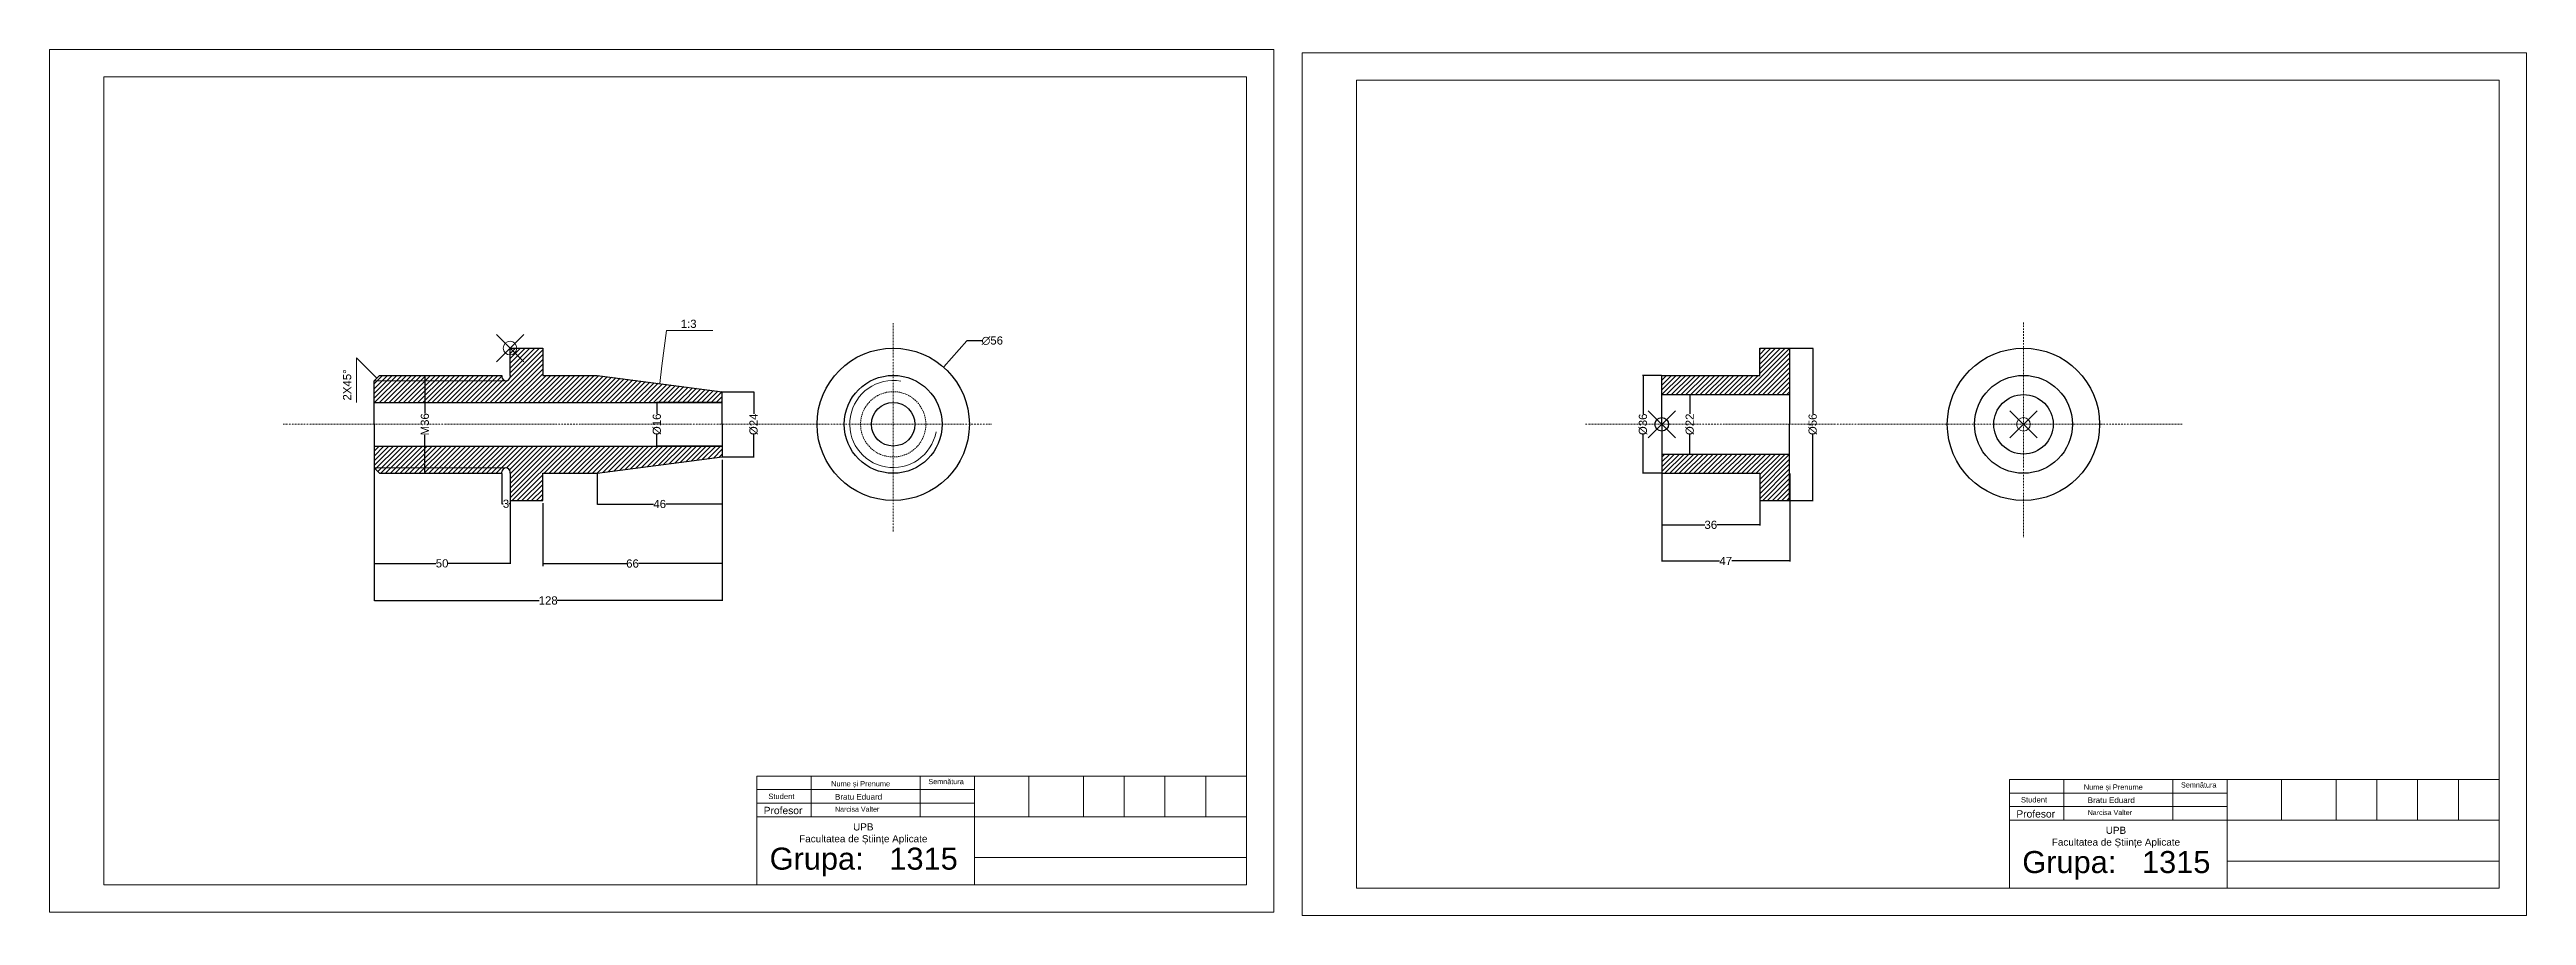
# Model space of a CAD drawing. Header units: inches. Extents: x -20 to 1819, y -457 to 307.
# Drawn here: x -20 to 890, y -11 to 307 of the extents above; entities that cross this region are included whole.
import ezdxf

# ---------------------------------------------------------------- set-up
doc = ezdxf.new("R2010")
doc.units = ezdxf.units.IN
doc.header["$MEASUREMENT"] = 0
doc.header["$PDMODE"] = 35
doc.header["$PDSIZE"] = 5
doc.linetypes.add('DASHDOT', pattern=[1, 0.5, -0.25, 0, -0.25])
doc.linetypes.add('DASHED', pattern=[0.75, 0.5, -0.25])
doc.layers.get('0').update_dxf_attribs({"lineweight": 15})
for name, color, linetype, lineweight in [('AXE', 7, 'DASHDOT', 15), ('GROASE', 7, 'Continuous', 30), ('SUBTIRI', 7, 'DASHED', 20)]:
    doc.layers.add(name, color=color, linetype=linetype, lineweight=lineweight)
doc.styles.get("Standard").update_dxf_attribs({"font": 'arial.ttf', "height": 3})
doc.dimstyles.get("Standard").update_dxf_attribs({"dimtxt": 0.18, "dimasz": 0.18, "dimexe": 0.18, "dimexo": 0.0625, "dimgap": 0.09, "dimtad": 0, "dimtih": 1, "dimtoh": 1, "dimdec": 4, "dimzin": 0, "dimdsep": 46, "dimtxsty": 'Standard', "dimcen": 0.09, "dimadec": 0, "dimazin": 0, "dimtfac": 1, "dimtdec": 4, "dimtofl": 0, "dimtmove": 0, "dimatfit": 3, "dimfxl": 1, "dimtolj": 1, "dimtzin": 0, "dimarcsym": 0})

msp = doc.modelspace()

# ---------------------------------------------------------------- texts
at = {"attachment_point": 1}
for s, width, gutter_width, heights, insert, char_height in [('Nume și Prenume', 506.5252726, 9.69672, [0], (267.28356, 38.14454), 1.9393436), ('Semn{\\fArial|b0|i0|c238|p34;ă}tura', 219.0905226, 9.53384, [1.9718], (303.01732, 38.91943), 1.9067684), ('Nume și Prenume', 506.5252726, 9.69672, [0], (727.72758, 36.90167), 1.9393436), ('Semn{\\fArial|b0|i0|c238|p34;ă}tura', 219.0905226, 9.53384, [1.9718], (763.46133, 37.67656), 1.9067684), ('Profesor', 289.2864675, 13.47923, [0], (242.49597, 28.68555), 2.695847), ('Student', 13.0298199, 1, [4.98072], (244.17623, 33.52925), 2), ('Narcisa Valter', 242.0727216, 9.28479, [0], (268.72128, 28.74297), 1.8569577), ('Bratu Eduard', 631.9399621, 10.53233, [0], (268.71304, 33.421), 2.1064665), ('Profesor', 289.2864675, 13.47923, [0], (702.93999, 27.44268), 2.695847), ('Student', 13.0298199, 1, [4.98072], (704.62025, 32.28638), 2), ('Narcisa Valter', 242.0727216, 9.28479, [0], (729.1653, 27.5001), 1.8569577), ('Bratu Eduard', 631.9399621, 10.53233, [0], (729.15705, 32.17813), 2.1064665), ('\\pxqc;UPB\\PFacultatea de Științe Aplicate', 2298.9383374, 13.02746, [52.66359], (-870.35875, 22.59942), 2.6054924), ('\\pxqc;UPB\\PFacultatea de Științe Aplicate', 2298.9383374, 13.02746, [52.66359], (-409.91473, 21.35655), 2.6054924), ('Grupa:   1315', 1257.4113744, 40.4791, [0], (244.68229, 13.68118), 8.0958206), ('Grupa:   1315', 1257.4113744, 40.4791, [0], (705.12631, 12.43831), 8.0958206)]:
    msp.add_mtext_dynamic_manual_height_columns(s, width=width, gutter_width=gutter_width, heights=heights, dxfattribs=dict(at, insert=insert, char_height=char_height))
at = {"layer": 'GROASE'}
msp.add_text('1:3', height=3, dxfattribs=at).set_placement((212.0082, 204.7053))
msp.add_text('2X45%%D', height=3, rotation=90, dxfattribs=at).set_placement((90.87868, 178.01021))

# ---------------------------------------------------------------- blocks, each defined once
blk = doc.blocks.new('*D1')
at = {"color": 0, "lineweight": -2, "transparency": 16777216}
for p, q in [((101.34, 187.26), (118.15, 187.26)), ((117.97, 187.08), (117.97, 173.18)), ((117.97, 151.44), (117.97, 165.35)), ((101.34, 151.26), (118.15, 151.26))]:
    blk.add_line(p, q, dxfattribs=at)
at = {"color": 0, "transparency": 16777216}
for points in [[(117.94, 187.08), (118, 187.08), (117.97, 187.26)], [(117.94, 151.44), (118, 151.44), (117.97, 151.26)]]:
    blk.add_solid(points, dxfattribs=at)
at = {"layer": 'Defpoints', "color": 0, "transparency": 16777216}
for p in [(101.28, 187.26), (101.28, 151.26), (117.97, 151.26)]:
    blk.add_point(p, dxfattribs=at)
at = {"color": 0, "transparency": 16777216, "insert": (117.97, 169.26), "char_height": 3, "attachment_point": 5, "rotation": 90}
blk.add_mtext('\\A1;M36', dxfattribs=at)
blk = doc.blocks.new('*D3')
at = {"color": 0, "lineweight": -2, "transparency": 16777216}
for p, q in [((99.28, 153.2), (99.28, 117.96)), ((149.28, 150.81), (149.28, 117.96)), ((99.46, 118.14), (122.04, 118.14)), ((149.1, 118.14), (126.51, 118.14))]:
    blk.add_line(p, q, dxfattribs=at)
at = {"color": 0, "transparency": 16777216}
for points in [[(99.46, 118.17), (99.46, 118.11), (99.28, 118.14)], [(149.1, 118.17), (149.1, 118.11), (149.28, 118.14)]]:
    blk.add_solid(points, dxfattribs=at)
at = {"layer": 'Defpoints', "color": 0, "transparency": 16777216}
for p in [(99.28, 153.26), (149.28, 150.88), (149.28, 118.14)]:
    blk.add_point(p, dxfattribs=at)
at = {"color": 0, "transparency": 16777216, "insert": (124.28, 118.14), "char_height": 3, "attachment_point": 5}
blk.add_mtext('\\A1;50', dxfattribs=at)
blk = doc.blocks.new('*D4')
at = {"color": 0, "lineweight": -2, "transparency": 16777216}
for p, q in [((146.28, 151.2), (146.28, 139.89)), ((149.28, 151.2), (149.28, 139.89)), ((146.46, 140.07), (146.7, 140.07)), ((149.1, 140.07), (148.85, 140.07))]:
    blk.add_line(p, q, dxfattribs=at)
at = {"color": 0, "transparency": 16777216}
for points in [[(146.46, 140.1), (146.46, 140.04), (146.28, 140.07)], [(149.1, 140.1), (149.1, 140.04), (149.28, 140.07)]]:
    blk.add_solid(points, dxfattribs=at)
at = {"layer": 'Defpoints', "color": 0, "transparency": 16777216}
for p in [(146.28, 151.26), (149.28, 151.26), (149.28, 140.07)]:
    blk.add_point(p, dxfattribs=at)
at = {"color": 0, "transparency": 16777216, "insert": (147.78, 140.07), "char_height": 3, "attachment_point": 5}
blk.add_mtext('\\A1;3', dxfattribs=at)
blk = doc.blocks.new('*D5')
at = {"color": 0, "lineweight": -2, "transparency": 16777216}
for p, q in [((227.28, 156.26), (227.28, 117.08)), ((161.28, 140.26), (161.28, 117.08)), ((161.46, 118.08), (192.03, 118.08)), ((227.1, 118.08), (196.52, 118.08))]:
    blk.add_line(p, q, dxfattribs=at)
at = {"color": 0, "transparency": 16777216}
for points in [[(161.46, 118.11), (161.46, 118.05), (161.28, 118.08)], [(227.1, 118.11), (227.1, 118.05), (227.28, 118.08)]]:
    blk.add_solid(points, dxfattribs=at)
at = {"layer": 'Defpoints', "color": 0, "transparency": 16777216}
for p in [(227.28, 157.26), (161.28, 141.26), (227.28, 118.08)]:
    blk.add_point(p, dxfattribs=at)
at = {"color": 0, "transparency": 16777216, "insert": (194.28, 118.08), "char_height": 3, "attachment_point": 5}
blk.add_mtext('\\A1;66', dxfattribs=at)
blk = doc.blocks.new('*D6')
at = {"color": 0, "lineweight": -2, "transparency": 16777216}
for p, q in [((181.28, 151.2), (181.28, 139.78)), ((227.28, 151.2), (227.28, 139.78)), ((181.46, 139.96), (201.98, 139.96)), ((227.1, 139.96), (206.57, 139.96))]:
    blk.add_line(p, q, dxfattribs=at)
at = {"color": 0, "transparency": 16777216}
for points in [[(181.46, 139.99), (181.46, 139.93), (181.28, 139.96)], [(227.1, 139.99), (227.1, 139.93), (227.28, 139.96)]]:
    blk.add_solid(points, dxfattribs=at)
at = {"layer": 'Defpoints', "color": 0, "transparency": 16777216}
for p in [(181.28, 151.26), (227.28, 151.26), (227.28, 139.96)]:
    blk.add_point(p, dxfattribs=at)
at = {"color": 0, "transparency": 16777216, "insert": (204.28, 139.96), "char_height": 3, "attachment_point": 5}
blk.add_mtext('\\A1;46', dxfattribs=at)
blk = doc.blocks.new('*D7')
at = {"color": 0, "lineweight": -2, "transparency": 16777216}
for p, q in [((99.28, 153.2), (99.28, 104.33)), ((227.28, 153.2), (227.28, 104.33)), ((99.46, 104.51), (160.01, 104.51)), ((227.1, 104.51), (166.54, 104.51))]:
    blk.add_line(p, q, dxfattribs=at)
at = {"color": 0, "transparency": 16777216}
for points in [[(99.46, 104.54), (99.46, 104.48), (99.28, 104.51)], [(227.1, 104.54), (227.1, 104.48), (227.28, 104.51)]]:
    blk.add_solid(points, dxfattribs=at)
at = {"layer": 'Defpoints', "color": 0, "transparency": 16777216}
for p in [(99.28, 153.26), (227.28, 153.26), (227.28, 104.51)]:
    blk.add_point(p, dxfattribs=at)
at = {"color": 0, "transparency": 16777216, "insert": (163.28, 104.51), "char_height": 3, "attachment_point": 5}
blk.add_mtext('\\A1;128', dxfattribs=at)
blk = doc.blocks.new('*D8')
at = {"color": 0, "lineweight": -2, "transparency": 16777216}
for p, q in [((227.34, 181.26), (239.01, 181.26)), ((238.83, 181.08), (238.83, 173.13)), ((238.83, 157.44), (238.83, 165.4)), ((227.34, 157.26), (239.01, 157.26))]:
    blk.add_line(p, q, dxfattribs=at)
at = {"color": 0, "transparency": 16777216}
for points in [[(238.8, 181.08), (238.86, 181.08), (238.83, 181.26)], [(238.8, 157.44), (238.86, 157.44), (238.83, 157.26)]]:
    blk.add_solid(points, dxfattribs=at)
at = {"layer": 'Defpoints', "color": 0, "transparency": 16777216}
for p in [(227.28, 181.26), (227.28, 157.26), (238.83, 157.26)]:
    blk.add_point(p, dxfattribs=at)
at = {"color": 0, "transparency": 16777216, "insert": (238.83, 169.26), "char_height": 3, "attachment_point": 5, "rotation": 90}
blk.add_mtext('\\A1;%%c24', dxfattribs=at)
blk = doc.blocks.new('*D9')
at = {"color": 0, "lineweight": -2, "transparency": 16777216}
for p, q in [((317.23, 199.97), (308.76, 190.38)), ((322.65, 199.97), (317.23, 199.97)), ((290.02, 169.26), (290.2, 169.26)), ((290.11, 169.17), (290.11, 169.35))]:
    blk.add_line(p, q, dxfattribs=at)
at = {"color": 0, "transparency": 16777216}
blk.add_solid([(308.74, 190.4), (308.79, 190.36), (308.65, 190.25)], dxfattribs=at)
at = {"layer": 'Defpoints', "color": 0, "transparency": 16777216}
for p in [(308.65, 190.25), (271.57, 148.28)]:
    blk.add_point(p, dxfattribs=at)
at = {"color": 0, "transparency": 16777216, "insert": (326.52, 199.97), "char_height": 3, "attachment_point": 5}
blk.add_mtext('\\A1;∅56', dxfattribs=at)
blk = doc.blocks.new('*D40')
at = {"color": 0, "lineweight": -2, "transparency": 16777216}
for p, q in [((227.21, 177.26), (203.08, 177.26)), ((203.26, 177.08), (203.26, 173.13)), ((203.26, 161.44), (203.26, 165.39)), ((227.21, 161.26), (203.08, 161.26))]:
    blk.add_line(p, q, dxfattribs=at)
at = {"color": 0, "transparency": 16777216}
for points in [[(203.23, 177.08), (203.29, 177.08), (203.26, 177.26)], [(203.23, 161.44), (203.29, 161.44), (203.26, 161.26)]]:
    blk.add_solid(points, dxfattribs=at)
at = {"layer": 'Defpoints', "color": 0, "transparency": 16777216}
for p in [(227.28, 177.26), (203.26, 161.26), (227.28, 161.26)]:
    blk.add_point(p, dxfattribs=at)
at = {"color": 0, "transparency": 16777216, "insert": (203.26, 169.26), "char_height": 3, "attachment_point": 5, "rotation": 90}
blk.add_mtext('\\A1;%%C16', dxfattribs=at)
blk = doc.blocks.new('*D10')
at = {"color": 0, "lineweight": -2, "transparency": 16777216}
for p, q in [((572.68, 180.18), (583.1, 180.18)), ((582.92, 180), (582.92, 173.12)), ((582.92, 158.52), (582.92, 165.41)), ((572.68, 158.34), (583.1, 158.34))]:
    blk.add_line(p, q, dxfattribs=at)
at = {"color": 0, "transparency": 16777216}
for points in [[(582.89, 180), (582.95, 180), (582.92, 180.18)], [(582.89, 158.52), (582.95, 158.52), (582.92, 158.34)]]:
    blk.add_solid(points, dxfattribs=at)
at = {"layer": 'Defpoints', "color": 0, "transparency": 16777216}
for p in [(572.62, 180.18), (572.62, 158.34), (582.92, 158.34)]:
    blk.add_point(p, dxfattribs=at)
at = {"color": 0, "transparency": 16777216, "insert": (582.92, 169.26), "char_height": 3, "attachment_point": 5, "rotation": 90}
blk.add_mtext('\\A1;%%c22', dxfattribs=at)
blk = doc.blocks.new('*D11')
at = {"color": 0, "lineweight": -2, "transparency": 16777216}
for p, q in [((572.56, 187.26), (565.54, 187.26)), ((565.72, 187.08), (565.72, 173.13)), ((565.72, 151.44), (565.72, 165.39)), ((572.56, 151.26), (565.54, 151.26))]:
    blk.add_line(p, q, dxfattribs=at)
at = {"color": 0, "transparency": 16777216}
for points in [[(565.69, 187.08), (565.75, 187.08), (565.72, 187.26)], [(565.69, 151.44), (565.75, 151.44), (565.72, 151.26)]]:
    blk.add_solid(points, dxfattribs=at)
at = {"layer": 'Defpoints', "color": 0, "transparency": 16777216}
for p in [(572.62, 187.26), (565.72, 151.26), (572.62, 151.26)]:
    blk.add_point(p, dxfattribs=at)
at = {"color": 0, "transparency": 16777216, "insert": (565.72, 169.26), "char_height": 3, "attachment_point": 5, "rotation": 90}
blk.add_mtext('\\A1;%%c36', dxfattribs=at)
blk = doc.blocks.new('*D12')
at = {"color": 0, "lineweight": -2, "transparency": 16777216}
for p, q in [((619.68, 197.26), (628.3, 197.26)), ((628.12, 197.08), (628.12, 173.13)), ((628.12, 141.44), (628.12, 165.39)), ((619.68, 141.26), (628.3, 141.26))]:
    blk.add_line(p, q, dxfattribs=at)
at = {"color": 0, "transparency": 16777216}
for points in [[(628.09, 197.08), (628.15, 197.08), (628.12, 197.26)], [(628.09, 141.44), (628.15, 141.44), (628.12, 141.26)]]:
    blk.add_solid(points, dxfattribs=at)
at = {"layer": 'Defpoints', "color": 0, "transparency": 16777216}
for p in [(619.62, 197.26), (619.62, 141.26), (628.12, 141.26)]:
    blk.add_point(p, dxfattribs=at)
at = {"color": 0, "transparency": 16777216, "insert": (628.12, 169.26), "char_height": 3, "attachment_point": 5, "rotation": 90}
blk.add_mtext('\\A1;%%c56', dxfattribs=at)
blk = doc.blocks.new('*D13')
at = {"color": 0, "lineweight": -2, "transparency": 16777216}
for p, q in [((572.62, 151.2), (572.62, 132.13)), ((608.62, 151.2), (608.62, 132.13)), ((572.8, 132.31), (588.38, 132.31)), ((608.44, 132.31), (592.85, 132.31))]:
    blk.add_line(p, q, dxfattribs=at)
at = {"color": 0, "transparency": 16777216}
for points in [[(572.8, 132.34), (572.8, 132.28), (572.62, 132.31)], [(608.44, 132.34), (608.44, 132.28), (608.62, 132.31)]]:
    blk.add_solid(points, dxfattribs=at)
at = {"layer": 'Defpoints', "color": 0, "transparency": 16777216}
for p in [(572.62, 151.26), (608.62, 151.26), (608.62, 132.31)]:
    blk.add_point(p, dxfattribs=at)
at = {"color": 0, "transparency": 16777216, "insert": (590.62, 132.31), "char_height": 3, "attachment_point": 5}
blk.add_mtext('\\A1;36', dxfattribs=at)
blk = doc.blocks.new('*D14')
at = {"color": 0, "lineweight": -2, "transparency": 16777216}
for p, q in [((572.62, 151.2), (572.62, 118.86)), ((619.62, 151.2), (619.62, 118.86)), ((572.8, 119.04), (593.82, 119.04)), ((619.44, 119.04), (598.42, 119.04))]:
    blk.add_line(p, q, dxfattribs=at)
at = {"color": 0, "transparency": 16777216}
for points in [[(572.8, 119.07), (572.8, 119.01), (572.62, 119.04)], [(619.44, 119.07), (619.44, 119.01), (619.62, 119.04)]]:
    blk.add_solid(points, dxfattribs=at)
at = {"layer": 'Defpoints', "color": 0, "transparency": 16777216}
for p in [(572.62, 151.26), (619.62, 151.26), (619.62, 119.04)]:
    blk.add_point(p, dxfattribs=at)
at = {"color": 0, "transparency": 16777216, "insert": (596.12, 119.04), "char_height": 3, "attachment_point": 5}
blk.add_mtext('\\A1;47', dxfattribs=at)

# ---------------------------------------------------------------- dimensions: what is measured, and where the dimension line sits
dim = msp.add_diameter_dim_2p(p1=(271.5697, 148.2768), p2=(308.64536, 190.24578), dimstyle='Standard', override={"dimtxt": 3, "dimdec": 0})
dim.commit()
dim.dimension.update_dxf_attribs({"geometry": '*D9', "text_midpoint": (326.52129, 199.96554), "dimtype": 163})
for base, p1, p2, text, override, picture, middle in [((628.12266, 141.26129), (619.61806, 197.26129), (619.61806, 141.26129), '%%c<>', {"dimtxt": 3, "dimdec": 0}, '*D12', (628.12266, 169.26129)), ((565.7153, 151.26129), (572.61806, 187.26129), (572.61806, 151.26129), '%%c<>', {"dimtxt": 3, "dimdec": 0}, '*D11', (565.7153, 169.26129)), ((203.26378, 161.26129), (227.27637, 177.26129), (227.27637, 161.26129), '%%C<>', {"dimdec": 0}, '*D40', (203.26378, 169.26129)), ((238.83222, 157.26129), (227.27637, 181.26129), (227.27637, 157.26129), '%%c<>', {"dimtxt": 3, "dimdec": 0}, '*D8', (238.83222, 169.26129)), ((582.9237, 158.33813), (572.61806, 180.18445), (572.61806, 158.33813), '%%c<>', {"dimtxt": 3, "dimdec": 0}, '*D10', (582.9237, 169.26129))]:
    dim = msp.add_linear_dim(base=base, p1=p1, p2=p2, angle=90, text=text, dimstyle='Standard', override=override)
    dim.commit()
    dim.dimension.update_dxf_attribs({"geometry": picture, "text_midpoint": middle, "text_rotation": 90})
dim = msp.add_aligned_dim(p1=(101.27637, 187.26129), p2=(101.27637, 151.26129), distance=16.69302, text='M36', dimstyle='Standard', override={"dimtxt": 3, "dimdec": 0})
dim.commit()
dim.dimension.update_dxf_attribs({"geometry": '*D1', "text_midpoint": (117.96939, 169.26129), "text_rotation": 90})
dim = msp.add_linear_dim(base=(227.27637, 118.08072), p1=(161.27637, 141.26129), p2=(227.27637, 157.26129), text='66', dimstyle='Standard', override={"dimtxt": 3, "dimexe": 1, "dimexo": 1})
dim.commit()
dim.dimension.update_dxf_attribs({"geometry": '*D5', "text_midpoint": (194.27637, 118.08072)})
for base, p1, p2, picture, middle in [((149.27637, 118.13684), (99.27637, 153.26129), (149.27637, 150.87538), '*D3', (124.27637, 118.13684)), ((227.27637, 104.51473), (99.27637, 153.26129), (227.27637, 153.26129), '*D7', (163.27637, 104.51473)), ((149.27637, 140.07235), (146.27637, 151.26129), (149.27637, 151.26129), '*D4', (147.77637, 140.07235)), ((227.27637, 139.96182), (181.27637, 151.26129), (227.27637, 151.26129), '*D6', (204.27637, 139.96182)), ((608.61806, 132.31169), (572.61806, 151.26129), (608.61806, 151.26129), '*D13', (590.61806, 132.31169)), ((619.61806, 119.04171), (572.61806, 151.26129), (619.61806, 151.26129), '*D14', (596.11806, 119.04171))]:
    dim = msp.add_linear_dim(base=base, p1=p1, p2=p2, dimstyle='Standard', override={"dimtxt": 3, "dimdec": 0})
    dim.commit()
    dim.dimension.update_dxf_attribs({"geometry": picture, "text_midpoint": middle})

# ---------------------------------------------------------------- hatches: boundary and pattern name
h = msp.add_hatch()
h.set_pattern_fill('ANSI31', color=256, scale=10)
h.paths.add_polyline_path([(227.27637, 181.26129), (181.27637, 187.26129), (161.27637, 187.26129), (161.27637, 197.26129), (149.27637, 197.26129), (149.27637, 187.26129), (149.27637, 186.76129, -0.414213562), (147.77637, 185.26129), (99.27637, 185.26129), (99.27637, 177.26129), (227.27637, 177.26129)])
h.paths.add_polyline_path([(146.27637, 187.26129), (101.27637, 187.26129), (99.27637, 185.26129), (147.77637, 185.26129, -0.414213562), (146.27637, 186.76129)], flags=17)
h.paths.add_polyline_path([(227.27637, 161.26129), (99.27637, 161.26129), (99.27637, 153.26129), (147.77637, 153.26129, -0.414213562), (149.27637, 151.76129), (149.27637, 151.26129), (149.27637, 141.26129), (161.27637, 141.26129), (161.27637, 151.26129), (181.27637, 151.26129), (227.27637, 157.26129)])
h.paths.add_polyline_path([(147.77637, 153.26129), (99.27637, 153.26129), (101.27637, 151.26129), (146.27637, 151.26129), (146.27637, 151.76129, -0.414213562)], flags=17)
h = msp.add_hatch()
h.set_pattern_fill('ANSI31', color=256, scale=10)
h.paths.add_polyline_path([(619.61806, 197.26129), (608.61806, 197.26129), (608.61806, 187.26129), (572.61806, 187.26129), (572.61806, 180.18445), (619.61806, 180.18445)])
h = msp.add_hatch()
h.set_pattern_fill('ANSI31', color=256, scale=10)
h.paths.add_polyline_path([(572.61806, 158.33813), (572.61806, 151.26129), (608.61806, 151.26129), (608.61806, 141.26129), (619.61806, 141.26129), (619.61806, 158.33813)])

# ---------------------------------------------------------------- linework, layer by layer
for p, q in [((-19.99993, 306.99987), (430.00007, 306.99987)), ((-19.99993, -10.00013), (-19.99993, 306.99987)), ((430.00007, 306.99987), (430.00007, -10.00013)), ((440.44409, -11.24301), (440.44409, 305.75699)), ((440.44409, 305.75699), (890.44409, 305.75699)), ((890.44409, 305.75699), (890.44409, -11.24301)), ((0.00007, -0.00013), (0.00007, 296.99987)), ((0.00007, 296.99987), (420.00007, 296.99987)), ((420.00007, 296.99987), (420.00007, -0.00013)), ((460.44409, -1.24301), (460.44409, 295.75699)), ((460.44409, 295.75699), (880.44409, 295.75699)), ((880.44409, 295.75699), (880.44409, -1.24301)), ((206.82399, 203.79308), (223.81736, 203.79308)), ((92.82367, 193.71399), (92.82367, 177.23903)), ((99.27637, 185.26129), (147.77637, 185.26129)), ((99.27637, 153.26129), (147.77637, 153.26129)), ((420.00007, 39.99987), (240.00007, 39.99987)), ((240.00007, 39.99987), (240.00007, -0.00013)), ((260.00007, 39.99987), (260.00007, 24.99987)), ((300.00007, 39.99987), (300.00007, 24.99987)), ((320.00007, 39.99987), (320.00007, -0.00013)), ((340.00007, 39.99987), (340.00007, 24.99987)), ((360.00007, 39.99987), (360.00007, 24.99987)), ((375.00007, 39.99987), (375.00007, 24.99987)), ((390.00007, 39.99987), (390.00007, 24.99987)), ((405.00007, 39.99987), (405.00007, 24.99987)), ((700.44409, 38.75699), (700.44409, -1.24301)), ((880.44409, 38.75699), (700.44409, 38.75699)), ((720.44409, 38.75699), (720.44409, 23.75699)), ((760.44409, 38.75699), (760.44409, 23.75699)), ((780.44409, 38.75699), (780.44409, -1.24301)), ((800.44409, 38.75699), (800.44409, 23.75699)), ((820.44409, 38.75699), (820.44409, 23.75699)), ((835.44409, 38.75699), (835.44409, 23.75699)), ((850.44409, 38.75699), (850.44409, 23.75699)), ((865.44409, 38.75699), (865.44409, 23.75699)), ((320.00007, 34.99987), (240.00007, 34.99987)), ((320.00007, 29.99987), (240.00007, 29.99987)), ((780.44409, 33.75699), (700.44409, 33.75699)), ((780.44409, 28.75699), (700.44409, 28.75699)), ((420.00007, 24.99987), (240.00007, 24.99987)), ((880.44409, 23.75699), (700.44409, 23.75699)), ((420.00007, 9.99987), (320.00007, 9.99987)), ((880.44409, 8.75699), (780.44409, 8.75699)), ((420.00007, -0.00013), (0.00007, -0.00013)), ((880.44409, -1.24301), (460.44409, -1.24301)), ((430.00007, -10.00013), (-19.99993, -10.00013)), ((890.44409, -11.24301), (440.44409, -11.24301))]:
    msp.add_line(p, q)
for points in [[(204.27637, 184.26129), (205.12033, 190.7317), (206.82399, 203.79308)], [(100.27637, 186.26129), (99.13924, 187.39842), (92.82367, 193.71399)]]:
    msp.add_lwpolyline(points)
msp.add_arc((290.10753, 169.35129), 16, 80.01518559, 349.70263919)
for p in [(149.27637, 197.26129), (705.55445, 169.26129)]:
    msp.add_point(p)
at = {"layer": 'AXE'}
for p, q in [((290.10753, 206.4634), (290.10753, 129.65815)), ((705.55445, 206.7359), (705.55445, 127.6633)), ((65.82219, 169.26129), (326.18566, 169.26129)), ((544.62175, 169.26129), (763.91529, 169.26129))]:
    msp.add_line(p, q, dxfattribs=at)
for centre, start in [((255.00007, 166.99987), 359.9999999999994), ((715.44409, 165.75699), 359.9999999999993)]:
    msp.add_arc(centre, 5, start, 0, dxfattribs=at)
at = {"layer": 'GROASE'}
for p, q in [((149.27637, 187.26129), (149.27637, 197.26129)), ((149.27637, 197.26129), (161.27637, 197.26129)), ((161.27637, 197.26129), (161.27637, 187.26129)), ((608.61806, 187.26129), (608.61806, 197.26129)), ((608.61806, 197.26129), (619.61806, 197.26129)), ((619.61806, 197.26129), (619.61806, 169.26129)), ((99.27637, 185.26129), (101.27637, 187.26129)), ((99.27637, 169.26129), (99.27637, 185.26129)), ((101.27637, 187.26129), (146.27637, 187.26129)), ((146.27637, 187.26129), (146.27637, 186.76129)), ((149.27637, 187.26129), (149.27637, 186.76129)), ((161.27637, 187.26129), (181.27637, 187.26129)), ((181.27637, 187.26129), (227.27637, 181.26129)), ((572.61806, 169.26129), (572.61806, 187.26129)), ((572.61806, 187.26129), (608.61806, 187.26129)), ((99.27637, 177.26129), (227.27637, 177.26129)), ((227.27637, 169.26129), (227.27637, 181.26129)), ((572.61806, 180.18445), (619.61806, 180.18445)), ((99.27637, 169.26129), (99.27637, 153.26129)), ((227.27637, 169.26129), (227.27637, 157.26129)), ((572.61806, 169.26129), (572.61806, 151.26129)), ((619.61806, 141.26129), (619.61806, 169.26129)), ((99.27637, 161.26129), (227.27637, 161.26129)), ((181.27637, 151.26129), (227.27637, 157.26129)), ((572.61806, 158.33813), (619.61806, 158.33813)), ((99.27637, 153.26129), (101.27637, 151.26129)), ((101.27637, 151.26129), (146.27637, 151.26129)), ((146.27637, 151.26129), (146.27637, 151.76129)), ((149.27637, 151.26129), (149.27637, 151.76129)), ((149.27637, 151.26129), (149.27637, 141.26129)), ((161.27637, 141.26129), (161.27637, 151.26129)), ((161.27637, 151.26129), (181.27637, 151.26129)), ((572.61806, 151.26129), (608.61806, 151.26129)), ((608.61806, 151.26129), (608.61806, 141.26129)), ((149.27637, 141.26129), (161.27637, 141.26129)), ((608.61806, 141.26129), (619.61806, 141.26129))]:
    msp.add_line(p, q, dxfattribs=at)
for centre, radius in [((290.10753, 169.26129), 28), ((705.55445, 169.26129), 28), ((290.10753, 169.26129), 18), ((705.55445, 169.26129), 18), ((290.10753, 169.26129), 8), ((705.55445, 169.26129), 10.92316)]:
    msp.add_circle(centre, radius, dxfattribs=at)
for centre, start, end in [((147.77637, 186.76129), 180, 0), ((147.77637, 151.76129), 0, 180)]:
    msp.add_arc(centre, 1.5, start, end, dxfattribs=at)
msp.add_point((572.61806, 169.26129), dxfattribs=at)
at = {"layer": 'SUBTIRI'}
msp.add_circle((290.10753, 169.26129), 12, dxfattribs=at)

msp.set_redraw_order([(e.dxf.handle, doc.entitydb.next_handle()) for e in msp.query("TEXT MTEXT ATTDEF DIMENSION ARC_DIMENSION")])  # texts and dimensions are drawn at this point

doc.saveas('drawing.dxf')
